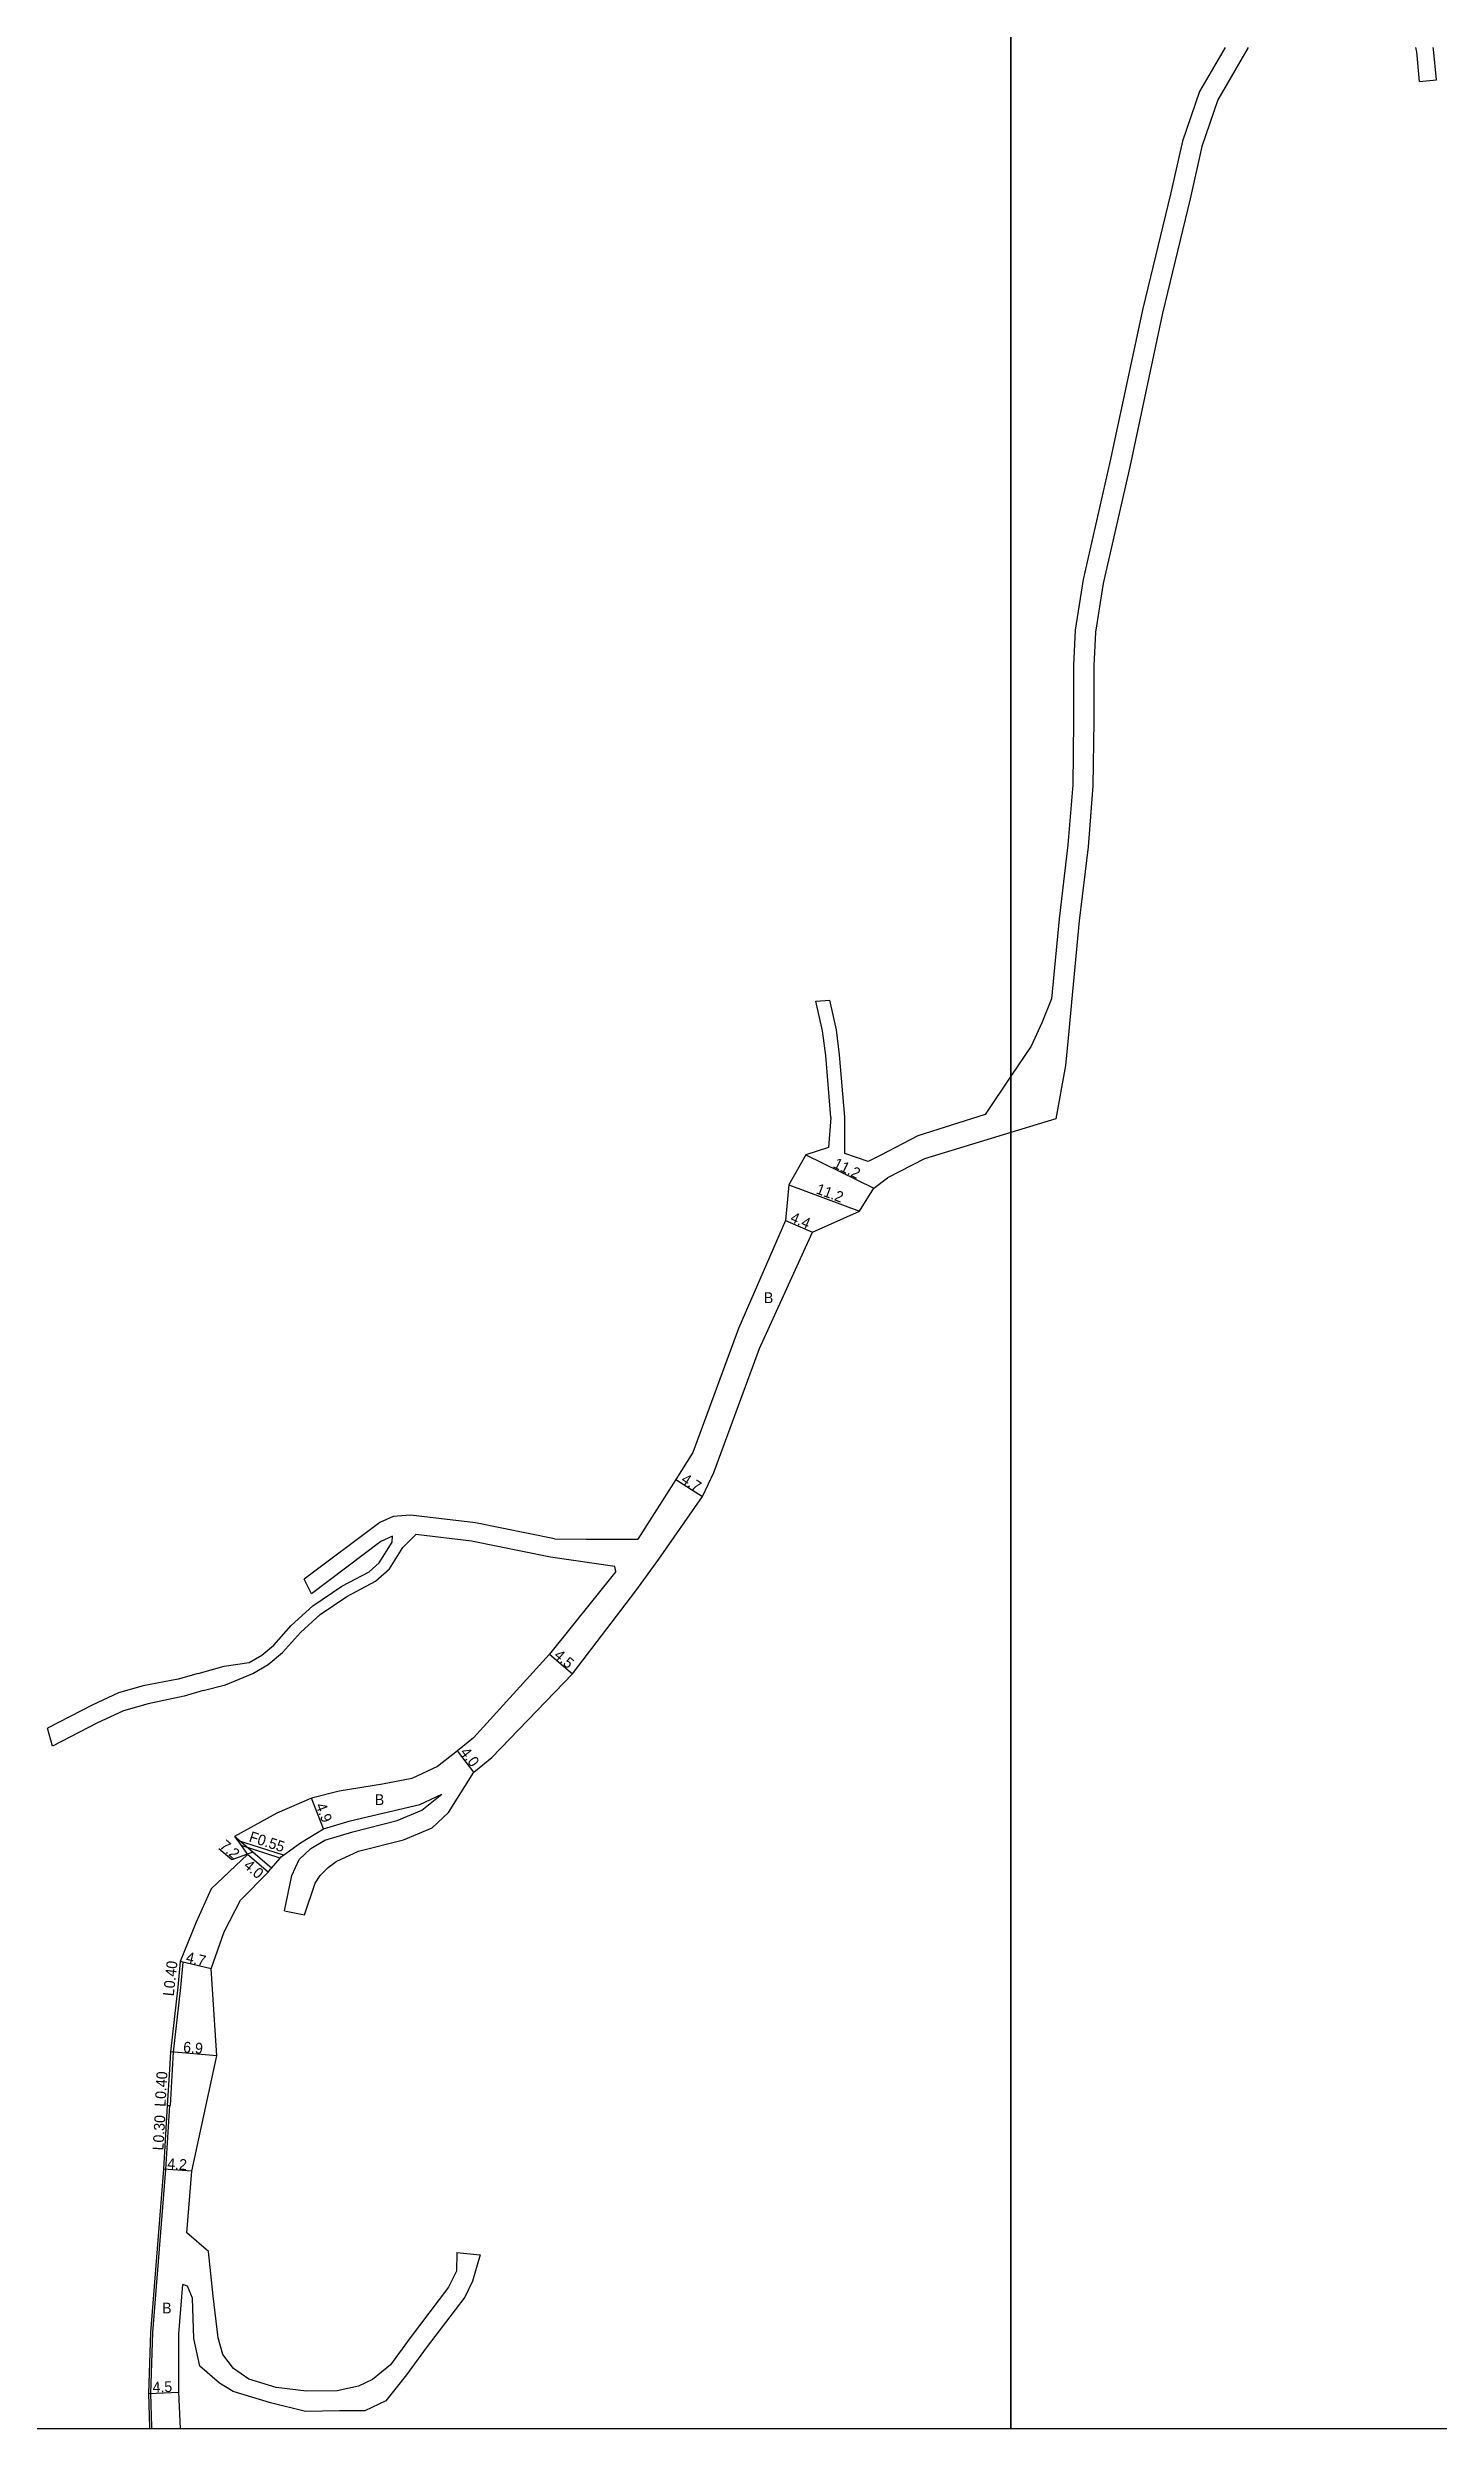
# Model space of a CAD drawing. Header units: metres. Extents: x -24000 to -20000, y -99000 to -96000.
# Drawn here: x -22543 to -22336.9, y -97800 to -97446.7 of the extents above; entities that cross this region are included whole.
import ezdxf

# ---------------------------------------------------------------- set-up
doc = ezdxf.new("R2010")
doc.units = ezdxf.units.M
doc.header["$LTSCALE"] = 2.5
for name, color, linetype in [('側溝・桝', 7, 'Continuous'), ('図郭', 7, 'Continuous'), ('幅員', 7, 'Continuous'), ('舗装', 7, 'Continuous'), ('道路', 7, 'Continuous')]:
    doc.layers.add(name, color=color, linetype=linetype)
doc.styles.get("Standard").update_dxf_attribs({"font": ''})
doc.styles.get('Standard').set_extended_font_data('@MS PGothic')

msp = doc.modelspace()

# ---------------------------------------------------------------- texts
at = {"layer": '側溝・桝'}
for s, rotation, p in [('F0.55', 342.198, (-22513.18, -97712.89)), ('L0.40', 83.5645, (-22524.25, -97735.93)), ('L0.40', 86.6637, (-22525.47, -97752.31)), ('L0.30', 86.6637, (-22525.78, -97758.79))]:
    msp.add_text(s, height=1.6, rotation=rotation, dxfattribs=at).set_placement(p)
at = {"layer": '幅員'}
for s, rotation, p in [('11.2', 333.8352, (-22426.5, -97612.84)), ('11.2', 339.4749, (-22429.04, -97616.72)), ('4.4', 336.7666, (-22432.87, -97620.9)), ('4.7', 327.4062, (-22449.06, -97659.54)), ('4.5', 319.2759, (-22467.92, -97685.48)), ('4.0', 307.9552, (-22481.82, -97699.71)), ('4.9', 291.592, (-22503.22, -97707.56)), ('7.2', 319.3618, (-22517.53, -97713.75)), ('4.0', 319.3618, (-22513.98, -97716.68)), ('4.7', 346.9078, (-22522.53, -97730.8)), ('6.9', 355.4667, (-22522.88, -97744.2)), ('4.2', 355.8909, (-22525.24, -97761.48)), ('4.5', 2.0238, (-22527.35, -97794.69))]:
    msp.add_text(s, height=1.6, rotation=rotation, dxfattribs=at).set_placement(p)
at = {"layer": '舗装'}
for p in [(-22436.66, -97633.03), (-22494.39, -97707.51), (-22525.95, -97782.94)]:
    msp.add_text('B', height=1.6, dxfattribs=at).set_placement(p)

# ---------------------------------------------------------------- linework, layer by layer
at = {"layer": '側溝・桝'}
for points in [[(-22507.97, -97714.95), (-22514.78, -97712.77)], [(-22508.45, -97715.38), (-22514.24, -97713.52)], [(-22522.88, -97730.82), (-22523.25, -97734.56), (-22524.33, -97744.19), (-22524.48, -97746.74)], [(-22522.88, -97730.82), (-22523.28, -97730.72)], [(-22524.48, -97746.73), (-22524.79, -97752.09)], [(-22524.89, -97752.08), (-22525.44, -97761.57), (-22527.39, -97785.76), (-22527.7, -97794.81), (-22527.52, -97799.77), (-22527.47, -97800)], [(-22525.19, -97752.07), (-22524.89, -97752.08), (-22524.79, -97752.09)]]:
    msp.add_lwpolyline(points, dxfattribs=at)
at = {"layer": '図郭'}
for points in [[(-23200, -97800), (-22400, -97800), (-22400, -97200), (-23200, -97200)], [(-22400, -97800), (-21600, -97800), (-21600, -97200), (-22400, -97200)]]:
    msp.add_lwpolyline(points, close=True, dxfattribs=at)
at = {"layer": '幅員'}
for points in [[(-22430.41, -97611.02), (-22420.35, -97615.96)], [(-22432.94, -97615.46), (-22422.45, -97619.39)], [(-22433.46, -97620.75), (-22429.42, -97622.49)], [(-22449.74, -97659.22), (-22445.78, -97661.75)], [(-22468.47, -97685.13), (-22465.06, -97688.06)], [(-22479.68, -97702.61), (-22482.14, -97699.45)], [(-22502.01, -97711.05), (-22503.81, -97706.49)], [(-22512.48, -97714.51), (-22515.62, -97715.64), (-22517.54, -97714)], [(-22509.75, -97716.86), (-22515.21, -97712.17)], [(-22510.23, -97717.48), (-22513.27, -97714.87)], [(-22518.7, -97731.79), (-22523.28, -97730.72)], [(-22517.85, -97744.7), (-22524.73, -97744.15)], [(-22521.56, -97761.85), (-22525.74, -97761.55)], [(-22528, -97794.81), (-22523.5, -97794.65)]]:
    msp.add_lwpolyline(points, dxfattribs=at)
at = {"layer": '道路'}
for points in [[(-22368.22, -97446.74), (-22372.01, -97453.26), (-22374.55, -97460.6), (-22376.31, -97468.46), (-22380.44, -97485.45), (-22385.3, -97508.26), (-22389.27, -97525.66), (-22390.46, -97533.16), (-22390.71, -97538.39), (-22390.69, -97546.68), (-22390.83, -97556.11), (-22391.55, -97565.02), (-22392.85, -97575.99), (-22393.97, -97587.89), (-22395.4, -97591.43), (-22396.98, -97594.89)], [(-22364.77, -97446.74), (-22369.27, -97454.51), (-22371.66, -97461.42), (-22373.39, -97469.16), (-22377.51, -97486.13), (-22382.37, -97508.93), (-22386.32, -97526.23), (-22387.47, -97533.47), (-22387.71, -97538.46), (-22387.69, -97546.69), (-22387.83, -97556.26), (-22388.56, -97565.32), (-22389.87, -97576.3), (-22391.01, -97588.36), (-22391.38, -97592.67), (-22391.92, -97597.79)], [(-22339.35, -97451.77), (-22339.77, -97447.37), (-22339.92, -97446.74)], [(-22336.86, -97451.53), (-22337.3, -97446.96), (-22337.35, -97446.74)], [(-22339.35, -97451.77), (-22336.86, -97451.53)], [(-22428.96, -97588.22), (-22426.88, -97588.1)], [(-22427.47, -97596.28), (-22427.95, -97592.63), (-22428.96, -97588.22)], [(-22425.44, -97596.21), (-22425.87, -97592.5), (-22426.88, -97588.1)], [(-22396.98, -97594.89), (-22400, -97599.35)], [(-22396.98, -97594.89), (-22400, -97599.35)], [(-22426.7, -97605.51), (-22427.47, -97596.28)], [(-22426.7, -97605.51), (-22427.47, -97596.28)], [(-22424.67, -97605.44), (-22425.44, -97596.21)], [(-22424.67, -97605.44), (-22425.44, -97596.21)], [(-22391.92, -97597.79), (-22393.33, -97605.7)], [(-22391.92, -97597.79), (-22393.33, -97605.7)], [(-22400, -97599.35), (-22403.84, -97605.02)], [(-22400, -97599.35), (-22403.84, -97605.02)], [(-22426.7, -97605.51), (-22427.08, -97609.93)], [(-22424.67, -97610.83), (-22424.67, -97605.44)], [(-22403.84, -97605.02), (-22413.79, -97608.22), (-22419.28, -97611.06), (-22421.16, -97612.01)], [(-22393.33, -97605.7), (-22400, -97607.73)], [(-22400, -97607.73), (-22412.83, -97611.61), (-22418.32, -97614.45)], [(-22427.08, -97609.93), (-22430.41, -97611.02), (-22432.94, -97615.46), (-22433.46, -97620.75), (-22440.41, -97636.82), (-22447.19, -97655.21), (-22449.74, -97659.22), (-22455.37, -97668.06)], [(-22421.16, -97612.01), (-22424.67, -97610.83)], [(-22479.68, -97702.61), (-22477.01, -97700.47), (-22465.06, -97688.06), (-22455.67, -97675.74), (-22452.27, -97671.03), (-22445.78, -97661.75), (-22444.09, -97658.18), (-22437.31, -97639.79), (-22429.42, -97622.49), (-22422.45, -97619.39), (-22420.35, -97615.96), (-22418.32, -97614.45)], [(-22479.47, -97665.63), (-22489.09, -97664.51), (-22491.67, -97664.68), (-22493.66, -97665.6), (-22504.86, -97674.01)], [(-22467.74, -97668.01), (-22479.47, -97665.63)], [(-22467.74, -97668.01), (-22479.47, -97665.63)], [(-22520.6, -97687.99), (-22516.73, -97686.88), (-22513.05, -97686.36), (-22511.18, -97685.25), (-22509.39, -97683.79), (-22506.79, -97680.86), (-22503.6, -97677.93), (-22499.3, -97675.05), (-22495.24, -97672.89), (-22493.75, -97671.57), (-22491.81, -97668.49), (-22491.77, -97667.61)], [(-22519.88, -97690.49), (-22516.55, -97689.65), (-22512.48, -97687.98), (-22510.24, -97686.65), (-22508.08, -97684.89), (-22505.42, -97681.9), (-22502.52, -97679.23), (-22498.53, -97676.56), (-22494.29, -97674.3), (-22492.22, -97672.47), (-22490.23, -97669.3), (-22488.31, -97667.38)], [(-22491.77, -97667.61), (-22493.48, -97668.4), (-22503.77, -97676.15)], [(-22480.06, -97668.37), (-22488.31, -97667.38)], [(-22468.33, -97670.75), (-22480.06, -97668.37)], [(-22468.33, -97670.75), (-22480.06, -97668.37)], [(-22467.74, -97668.01), (-22463.05, -97668.05), (-22455.37, -97668.06)], [(-22458.63, -97672.83), (-22468.47, -97685.13), (-22479.76, -97697.54), (-22482.14, -97699.45), (-22485.07, -97701.8), (-22488.9, -97703.55), (-22493.25, -97704.43), (-22499.67, -97705.44), (-22503.81, -97706.49), (-22508.95, -97708.73), (-22515.21, -97712.17), (-22514.78, -97712.77), (-22514.62, -97712.99), (-22514.24, -97713.52), (-22513.27, -97714.87), (-22518.68, -97719.96), (-22520.89, -97724.88), (-22523.28, -97730.72), (-22523.64, -97734.51), (-22524.73, -97744.15), (-22524.88, -97746.74)], [(-22458.63, -97672.83), (-22458.8, -97672.12), (-22468.33, -97670.75)], [(-22503.77, -97676.15), (-22504.86, -97674.01)], [(-22523.59, -97688.82), (-22528.75, -97689.83), (-22532.41, -97690.84), (-22536.36, -97692.7), (-22542.95, -97696.1)], [(-22520.6, -97687.99), (-22523.59, -97688.82)], [(-22520.6, -97687.99), (-22523.59, -97688.82)], [(-22519.88, -97690.49), (-22522.71, -97691.33)], [(-22519.88, -97690.49), (-22522.71, -97691.33)], [(-22522.71, -97691.33), (-22528.03, -97692.51), (-22531.69, -97693.51), (-22535.64, -97695.37), (-22542.23, -97698.77)], [(-22542.23, -97698.77), (-22542.95, -97696.1)], [(-22504.84, -97723.82), (-22503.27, -97719.09), (-22502.5, -97717.96), (-22501.31, -97716.77), (-22500.12, -97715.87), (-22496.84, -97714.36), (-22490.14, -97712.65), (-22485.9, -97710.9), (-22483.48, -97708.63), (-22479.68, -97702.61)], [(-22518.29, -97746.74), (-22517.85, -97744.7), (-22518.47, -97734.83), (-22518.7, -97731.79), (-22516.74, -97726.34), (-22514.34, -97721.6), (-22510.23, -97717.48), (-22509.9, -97717.04), (-22509.75, -97716.86), (-22508.45, -97715.38), (-22508.26, -97715.16), (-22507.97, -97714.95), (-22505.41, -97713.12), (-22502.01, -97711.05), (-22498.03, -97709.85), (-22487.7, -97707.41), (-22484.44, -97705.91)], [(-22507.78, -97723.22), (-22506.71, -97717.98), (-22505.63, -97715.57), (-22503.89, -97713.98), (-22501.81, -97712.73), (-22497.65, -97711.47), (-22491.09, -97709.8), (-22487.43, -97708.29), (-22484.44, -97705.91)], [(-22507.78, -97723.22), (-22504.84, -97723.82)], [(-22524.88, -97746.74), (-22525.19, -97752.07), (-22525.74, -97761.55), (-22527.69, -97785.75), (-22528, -97794.81), (-22527.82, -97799.8), (-22527.78, -97800)], [(-22522.29, -97770.98), (-22521.56, -97761.85), (-22518.29, -97746.74)], [(-22482.21, -97773.91), (-22482.28, -97776.66), (-22483.44, -97779.07), (-22489.17, -97786.57), (-22492.07, -97790.57), (-22494.73, -97792.73), (-22496.81, -97793.74), (-22499.96, -97794.41), (-22504.54, -97794.5), (-22509.03, -97793.93), (-22513.11, -97792.69), (-22515.36, -97791.12), (-22516.95, -97789.04), (-22517.62, -97786.55), (-22518.38, -97780.4), (-22519.06, -97773.75), (-22522.29, -97770.98)], [(-22478.75, -97774.23), (-22479.9, -97778.14), (-22481.06, -97780.55), (-22486.78, -97788.05), (-22489.69, -97792.05)], [(-22482.21, -97773.91), (-22478.75, -97774.23)], [(-22523.22, -97800), (-22523.5, -97794.65), (-22523.49, -97785.98), (-22522.9, -97778.65)], [(-22489.69, -97792.05), (-22492.74, -97795.92), (-22495.89, -97797.41), (-22499.62, -97797.4), (-22504.7, -97797.51), (-22509.88, -97796.19), (-22515.42, -97794.54), (-22517.46, -97793.31), (-22520.37, -97790.75), (-22521.27, -97786.64), (-22521.46, -97780.7), (-22522.18, -97778.91), (-22522.9, -97778.65)]]:
    msp.add_lwpolyline(points, dxfattribs=at)

msp.set_redraw_order([(e.dxf.handle, doc.entitydb.next_handle()) for e in msp.query("TEXT MTEXT ATTDEF DIMENSION ARC_DIMENSION")])  # texts and dimensions are drawn at this point

doc.saveas('drawing.dxf')
